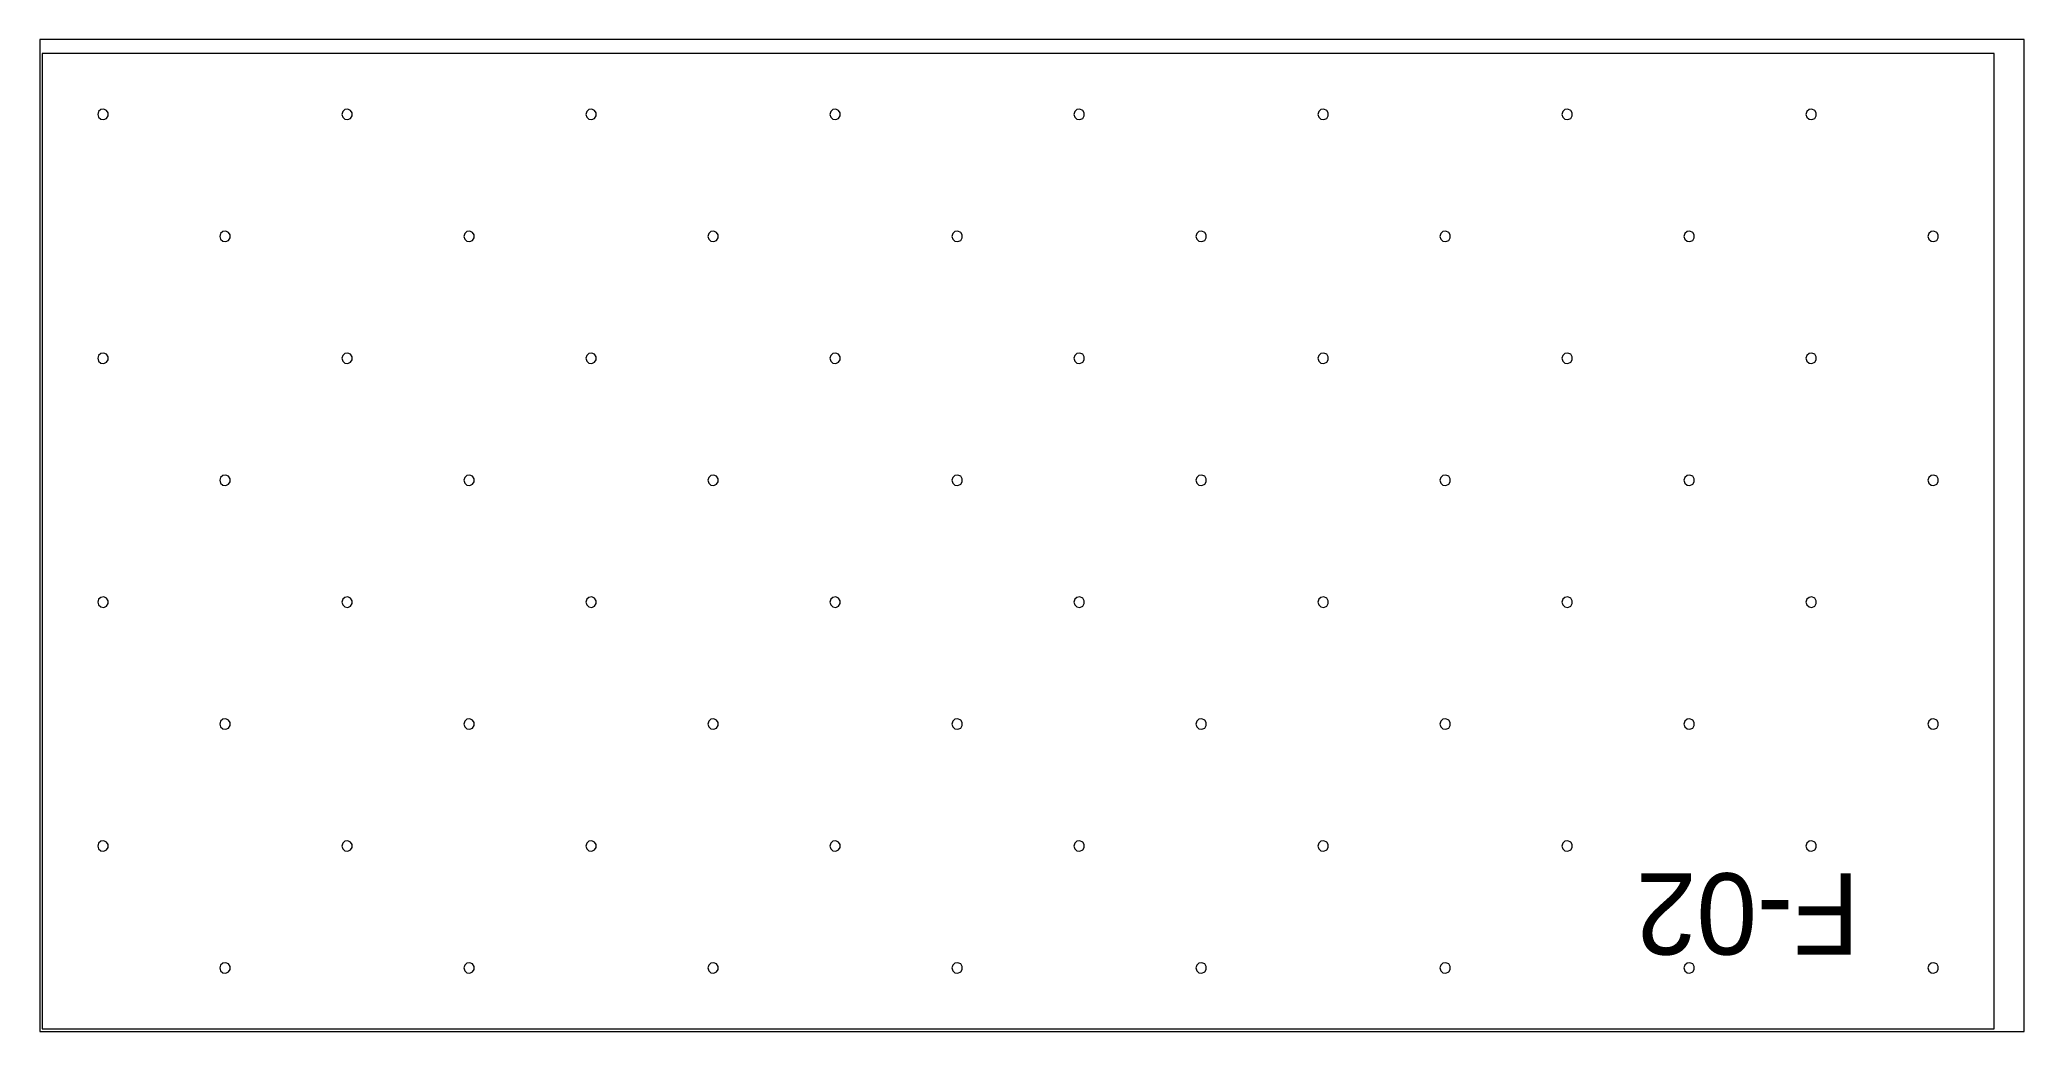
# Model space of a CAD drawing. Extents: x 0 to 287620, y 0 to 1220.
# Drawn here: x 111720 to 114160, y 0 to 1220 of the extents above; entities that cross this region are included whole.
import ezdxf

# ---------------------------------------------------------------- set-up
doc = ezdxf.new("R2010")
doc.units = 0
doc.header["$MEASUREMENT"] = 0
for name, color, linetype, lineweight in [('CUSTOM', 7, 'CONTINUOUS', 0), ('drilling', 7, 'CONTINUOUS', 0), ('FINAL', 7, 'CONTINUOUS', 0)]:
    doc.layers.add(name, color=color, linetype=linetype, lineweight=lineweight)

msp = doc.modelspace()

# ---------------------------------------------------------------- texts
at = {"layer": 'Final', "lineweight": 0}
msp.add_text('F-02', height=100, rotation=180, dxfattribs=at).set_placement((113957.5, 194.5))

# ---------------------------------------------------------------- linework, layer by layer
at = {"layer": 'CUSTOM', "lineweight": 0}
msp.add_lwpolyline([(111720, 0), (114160, 0), (114160, 1220), (111720, 1220)], close=True, dxfattribs=at)
at = {"layer": 'drilling', "lineweight": 0}
for points in [[(111791.5, 1128), (111792.5, 1124.5), (111795.3, 1122.1), (111798.9, 1121.6), (111802.3, 1123.1), (111804.2, 1126.2), (111804.2, 1129.8), (111802.3, 1132.9), (111798.9, 1134.4), (111795.3, 1133.9), (111792.5, 1131.5)], [(112091.5, 1128), (112092.5, 1124.5), (112095.3, 1122.1), (112098.9, 1121.6), (112102.3, 1123.1), (112104.2, 1126.2), (112104.2, 1129.8), (112102.3, 1132.9), (112098.9, 1134.4), (112095.3, 1133.9), (112092.5, 1131.5)], [(112391.5, 1128), (112392.5, 1124.5), (112395.3, 1122.1), (112398.9, 1121.6), (112402.3, 1123.1), (112404.2, 1126.2), (112404.2, 1129.8), (112402.3, 1132.9), (112398.9, 1134.4), (112395.3, 1133.9), (112392.5, 1131.5)], [(112691.5, 1128), (112692.5, 1124.5), (112695.3, 1122.1), (112698.9, 1121.6), (112702.3, 1123.1), (112704.2, 1126.2), (112704.2, 1129.8), (112702.3, 1132.9), (112698.9, 1134.4), (112695.3, 1133.9), (112692.5, 1131.5)], [(112991.5, 1128), (112992.5, 1124.5), (112995.3, 1122.1), (112998.9, 1121.6), (113002.3, 1123.1), (113004.2, 1126.2), (113004.2, 1129.8), (113002.3, 1132.9), (112998.9, 1134.4), (112995.3, 1133.9), (112992.5, 1131.5)], [(113291.5, 1128), (113292.5, 1124.5), (113295.3, 1122.1), (113298.9, 1121.6), (113302.3, 1123.1), (113304.2, 1126.2), (113304.2, 1129.8), (113302.3, 1132.9), (113298.9, 1134.4), (113295.3, 1133.9), (113292.5, 1131.5)], [(113591.5, 1128), (113592.5, 1124.5), (113595.3, 1122.1), (113598.9, 1121.6), (113602.3, 1123.1), (113604.2, 1126.2), (113604.2, 1129.8), (113602.3, 1132.9), (113598.9, 1134.4), (113595.3, 1133.9), (113592.5, 1131.5)], [(113891.5, 1128), (113892.5, 1124.5), (113895.3, 1122.1), (113898.9, 1121.6), (113902.3, 1123.1), (113904.2, 1126.2), (113904.2, 1129.8), (113902.3, 1132.9), (113898.9, 1134.4), (113895.3, 1133.9), (113892.5, 1131.5)], [(111941.5, 978), (111942.5, 974.5), (111945.3, 972.1), (111948.9, 971.6), (111952.3, 973.1), (111954.2, 976.2), (111954.2, 979.8), (111952.3, 982.9), (111948.9, 984.4), (111945.3, 983.9), (111942.5, 981.5)], [(112241.5, 978), (112242.5, 974.5), (112245.3, 972.1), (112248.9, 971.6), (112252.3, 973.1), (112254.2, 976.2), (112254.2, 979.8), (112252.3, 982.9), (112248.9, 984.4), (112245.3, 983.9), (112242.5, 981.5)], [(112541.5, 978), (112542.5, 974.5), (112545.3, 972.1), (112548.9, 971.6), (112552.3, 973.1), (112554.2, 976.2), (112554.2, 979.8), (112552.3, 982.9), (112548.9, 984.4), (112545.3, 983.9), (112542.5, 981.5)], [(112841.5, 978), (112842.5, 974.5), (112845.3, 972.1), (112848.9, 971.6), (112852.3, 973.1), (112854.2, 976.2), (112854.2, 979.8), (112852.3, 982.9), (112848.9, 984.4), (112845.3, 983.9), (112842.5, 981.5)], [(113141.5, 978), (113142.5, 974.5), (113145.3, 972.1), (113148.9, 971.6), (113152.3, 973.1), (113154.2, 976.2), (113154.2, 979.8), (113152.3, 982.9), (113148.9, 984.4), (113145.3, 983.9), (113142.5, 981.5)], [(113441.5, 978), (113442.5, 974.5), (113445.3, 972.1), (113448.9, 971.6), (113452.3, 973.1), (113454.2, 976.2), (113454.2, 979.8), (113452.3, 982.9), (113448.9, 984.4), (113445.3, 983.9), (113442.5, 981.5)], [(113741.5, 978), (113742.5, 974.5), (113745.3, 972.1), (113748.9, 971.6), (113752.3, 973.1), (113754.2, 976.2), (113754.2, 979.8), (113752.3, 982.9), (113748.9, 984.4), (113745.3, 983.9), (113742.5, 981.5)], [(114041.5, 978), (114042.5, 974.5), (114045.3, 972.1), (114048.9, 971.6), (114052.3, 973.1), (114054.2, 976.2), (114054.2, 979.8), (114052.3, 982.9), (114048.9, 984.4), (114045.3, 983.9), (114042.5, 981.5)], [(111791.5, 828), (111792.5, 824.5), (111795.3, 822.1), (111798.9, 821.6), (111802.3, 823.1), (111804.2, 826.2), (111804.2, 829.8), (111802.3, 832.9), (111798.9, 834.4), (111795.3, 833.9), (111792.5, 831.5)], [(112091.5, 828), (112092.5, 824.5), (112095.3, 822.1), (112098.9, 821.6), (112102.3, 823.1), (112104.2, 826.2), (112104.2, 829.8), (112102.3, 832.9), (112098.9, 834.4), (112095.3, 833.9), (112092.5, 831.5)], [(112391.5, 828), (112392.5, 824.5), (112395.3, 822.1), (112398.9, 821.6), (112402.3, 823.1), (112404.2, 826.2), (112404.2, 829.8), (112402.3, 832.9), (112398.9, 834.4), (112395.3, 833.9), (112392.5, 831.5)], [(112691.5, 828), (112692.5, 824.5), (112695.3, 822.1), (112698.9, 821.6), (112702.3, 823.1), (112704.2, 826.2), (112704.2, 829.8), (112702.3, 832.9), (112698.9, 834.4), (112695.3, 833.9), (112692.5, 831.5)], [(112991.5, 828), (112992.5, 824.5), (112995.3, 822.1), (112998.9, 821.6), (113002.3, 823.1), (113004.2, 826.2), (113004.2, 829.8), (113002.3, 832.9), (112998.9, 834.4), (112995.3, 833.9), (112992.5, 831.5)], [(113291.5, 828), (113292.5, 824.5), (113295.3, 822.1), (113298.9, 821.6), (113302.3, 823.1), (113304.2, 826.2), (113304.2, 829.8), (113302.3, 832.9), (113298.9, 834.4), (113295.3, 833.9), (113292.5, 831.5)], [(113591.5, 828), (113592.5, 824.5), (113595.3, 822.1), (113598.9, 821.6), (113602.3, 823.1), (113604.2, 826.2), (113604.2, 829.8), (113602.3, 832.9), (113598.9, 834.4), (113595.3, 833.9), (113592.5, 831.5)], [(113891.5, 828), (113892.5, 824.5), (113895.3, 822.1), (113898.9, 821.6), (113902.3, 823.1), (113904.2, 826.2), (113904.2, 829.8), (113902.3, 832.9), (113898.9, 834.4), (113895.3, 833.9), (113892.5, 831.5)], [(111941.5, 678), (111942.5, 674.5), (111945.3, 672.1), (111948.9, 671.6), (111952.3, 673.1), (111954.2, 676.2), (111954.2, 679.8), (111952.3, 682.9), (111948.9, 684.4), (111945.3, 683.9), (111942.5, 681.5)], [(112241.5, 678), (112242.5, 674.5), (112245.3, 672.1), (112248.9, 671.6), (112252.3, 673.1), (112254.2, 676.2), (112254.2, 679.8), (112252.3, 682.9), (112248.9, 684.4), (112245.3, 683.9), (112242.5, 681.5)], [(112541.5, 678), (112542.5, 674.5), (112545.3, 672.1), (112548.9, 671.6), (112552.3, 673.1), (112554.2, 676.2), (112554.2, 679.8), (112552.3, 682.9), (112548.9, 684.4), (112545.3, 683.9), (112542.5, 681.5)], [(112841.5, 678), (112842.5, 674.5), (112845.3, 672.1), (112848.9, 671.6), (112852.3, 673.1), (112854.2, 676.2), (112854.2, 679.8), (112852.3, 682.9), (112848.9, 684.4), (112845.3, 683.9), (112842.5, 681.5)], [(113141.5, 678), (113142.5, 674.5), (113145.3, 672.1), (113148.9, 671.6), (113152.3, 673.1), (113154.2, 676.2), (113154.2, 679.8), (113152.3, 682.9), (113148.9, 684.4), (113145.3, 683.9), (113142.5, 681.5)], [(113441.5, 678), (113442.5, 674.5), (113445.3, 672.1), (113448.9, 671.6), (113452.3, 673.1), (113454.2, 676.2), (113454.2, 679.8), (113452.3, 682.9), (113448.9, 684.4), (113445.3, 683.9), (113442.5, 681.5)], [(113741.5, 678), (113742.5, 674.5), (113745.3, 672.1), (113748.9, 671.6), (113752.3, 673.1), (113754.2, 676.2), (113754.2, 679.8), (113752.3, 682.9), (113748.9, 684.4), (113745.3, 683.9), (113742.5, 681.5)], [(114041.5, 678), (114042.5, 674.5), (114045.3, 672.1), (114048.9, 671.6), (114052.3, 673.1), (114054.2, 676.2), (114054.2, 679.8), (114052.3, 682.9), (114048.9, 684.4), (114045.3, 683.9), (114042.5, 681.5)], [(111791.5, 528), (111792.5, 524.5), (111795.3, 522.1), (111798.9, 521.6), (111802.3, 523.1), (111804.2, 526.2), (111804.2, 529.8), (111802.3, 532.9), (111798.9, 534.4), (111795.3, 533.9), (111792.5, 531.5)], [(112091.5, 528), (112092.5, 524.5), (112095.3, 522.1), (112098.9, 521.6), (112102.3, 523.1), (112104.2, 526.2), (112104.2, 529.8), (112102.3, 532.9), (112098.9, 534.4), (112095.3, 533.9), (112092.5, 531.5)], [(112391.5, 528), (112392.5, 524.5), (112395.3, 522.1), (112398.9, 521.6), (112402.3, 523.1), (112404.2, 526.2), (112404.2, 529.8), (112402.3, 532.9), (112398.9, 534.4), (112395.3, 533.9), (112392.5, 531.5)], [(112691.5, 528), (112692.5, 524.5), (112695.3, 522.1), (112698.9, 521.6), (112702.3, 523.1), (112704.2, 526.2), (112704.2, 529.8), (112702.3, 532.9), (112698.9, 534.4), (112695.3, 533.9), (112692.5, 531.5)], [(112991.5, 528), (112992.5, 524.5), (112995.3, 522.1), (112998.9, 521.6), (113002.3, 523.1), (113004.2, 526.2), (113004.2, 529.8), (113002.3, 532.9), (112998.9, 534.4), (112995.3, 533.9), (112992.5, 531.5)], [(113291.5, 528), (113292.5, 524.5), (113295.3, 522.1), (113298.9, 521.6), (113302.3, 523.1), (113304.2, 526.2), (113304.2, 529.8), (113302.3, 532.9), (113298.9, 534.4), (113295.3, 533.9), (113292.5, 531.5)], [(113591.5, 528), (113592.5, 524.5), (113595.3, 522.1), (113598.9, 521.6), (113602.3, 523.1), (113604.2, 526.2), (113604.2, 529.8), (113602.3, 532.9), (113598.9, 534.4), (113595.3, 533.9), (113592.5, 531.5)], [(113891.5, 528), (113892.5, 524.5), (113895.3, 522.1), (113898.9, 521.6), (113902.3, 523.1), (113904.2, 526.2), (113904.2, 529.8), (113902.3, 532.9), (113898.9, 534.4), (113895.3, 533.9), (113892.5, 531.5)], [(111941.5, 378), (111942.5, 374.5), (111945.3, 372.1), (111948.9, 371.6), (111952.3, 373.1), (111954.2, 376.2), (111954.2, 379.8), (111952.3, 382.9), (111948.9, 384.4), (111945.3, 383.9), (111942.5, 381.5)], [(112241.5, 378), (112242.5, 374.5), (112245.3, 372.1), (112248.9, 371.6), (112252.3, 373.1), (112254.2, 376.2), (112254.2, 379.8), (112252.3, 382.9), (112248.9, 384.4), (112245.3, 383.9), (112242.5, 381.5)], [(112541.5, 378), (112542.5, 374.5), (112545.3, 372.1), (112548.9, 371.6), (112552.3, 373.1), (112554.2, 376.2), (112554.2, 379.8), (112552.3, 382.9), (112548.9, 384.4), (112545.3, 383.9), (112542.5, 381.5)], [(112841.5, 378), (112842.5, 374.5), (112845.3, 372.1), (112848.9, 371.6), (112852.3, 373.1), (112854.2, 376.2), (112854.2, 379.8), (112852.3, 382.9), (112848.9, 384.4), (112845.3, 383.9), (112842.5, 381.5)], [(113141.5, 378), (113142.5, 374.5), (113145.3, 372.1), (113148.9, 371.6), (113152.3, 373.1), (113154.2, 376.2), (113154.2, 379.8), (113152.3, 382.9), (113148.9, 384.4), (113145.3, 383.9), (113142.5, 381.5)], [(113441.5, 378), (113442.5, 374.5), (113445.3, 372.1), (113448.9, 371.6), (113452.3, 373.1), (113454.2, 376.2), (113454.2, 379.8), (113452.3, 382.9), (113448.9, 384.4), (113445.3, 383.9), (113442.5, 381.5)], [(113741.5, 378), (113742.5, 374.5), (113745.3, 372.1), (113748.9, 371.6), (113752.3, 373.1), (113754.2, 376.2), (113754.2, 379.8), (113752.3, 382.9), (113748.9, 384.4), (113745.3, 383.9), (113742.5, 381.5)], [(114041.5, 378), (114042.5, 374.5), (114045.3, 372.1), (114048.9, 371.6), (114052.3, 373.1), (114054.2, 376.2), (114054.2, 379.8), (114052.3, 382.9), (114048.9, 384.4), (114045.3, 383.9), (114042.5, 381.5)], [(111791.5, 228), (111792.5, 224.5), (111795.3, 222.1), (111798.9, 221.6), (111802.3, 223.1), (111804.2, 226.2), (111804.2, 229.8), (111802.3, 232.9), (111798.9, 234.4), (111795.3, 233.9), (111792.5, 231.5)], [(112091.5, 228), (112092.5, 224.5), (112095.3, 222.1), (112098.9, 221.6), (112102.3, 223.1), (112104.2, 226.2), (112104.2, 229.8), (112102.3, 232.9), (112098.9, 234.4), (112095.3, 233.9), (112092.5, 231.5)], [(112391.5, 228), (112392.5, 224.5), (112395.3, 222.1), (112398.9, 221.6), (112402.3, 223.1), (112404.2, 226.2), (112404.2, 229.8), (112402.3, 232.9), (112398.9, 234.4), (112395.3, 233.9), (112392.5, 231.5)], [(112691.5, 228), (112692.5, 224.5), (112695.3, 222.1), (112698.9, 221.6), (112702.3, 223.1), (112704.2, 226.2), (112704.2, 229.8), (112702.3, 232.9), (112698.9, 234.4), (112695.3, 233.9), (112692.5, 231.5)], [(112991.5, 228), (112992.5, 224.5), (112995.3, 222.1), (112998.9, 221.6), (113002.3, 223.1), (113004.2, 226.2), (113004.2, 229.8), (113002.3, 232.9), (112998.9, 234.4), (112995.3, 233.9), (112992.5, 231.5)], [(113291.5, 228), (113292.5, 224.5), (113295.3, 222.1), (113298.9, 221.6), (113302.3, 223.1), (113304.2, 226.2), (113304.2, 229.8), (113302.3, 232.9), (113298.9, 234.4), (113295.3, 233.9), (113292.5, 231.5)], [(113591.5, 228), (113592.5, 224.5), (113595.3, 222.1), (113598.9, 221.6), (113602.3, 223.1), (113604.2, 226.2), (113604.2, 229.8), (113602.3, 232.9), (113598.9, 234.4), (113595.3, 233.9), (113592.5, 231.5)], [(113891.5, 228), (113892.5, 224.5), (113895.3, 222.1), (113898.9, 221.6), (113902.3, 223.1), (113904.2, 226.2), (113904.2, 229.8), (113902.3, 232.9), (113898.9, 234.4), (113895.3, 233.9), (113892.5, 231.5)], [(111941.5, 78), (111942.5, 74.5), (111945.3, 72.1), (111948.9, 71.6), (111952.3, 73.1), (111954.2, 76.2), (111954.2, 79.8), (111952.3, 82.9), (111948.9, 84.4), (111945.3, 83.9), (111942.5, 81.5)], [(112241.5, 78), (112242.5, 74.5), (112245.3, 72.1), (112248.9, 71.6), (112252.3, 73.1), (112254.2, 76.2), (112254.2, 79.8), (112252.3, 82.9), (112248.9, 84.4), (112245.3, 83.9), (112242.5, 81.5)], [(112541.5, 78), (112542.5, 74.5), (112545.3, 72.1), (112548.9, 71.6), (112552.3, 73.1), (112554.2, 76.2), (112554.2, 79.8), (112552.3, 82.9), (112548.9, 84.4), (112545.3, 83.9), (112542.5, 81.5)], [(112841.5, 78), (112842.5, 74.5), (112845.3, 72.1), (112848.9, 71.6), (112852.3, 73.1), (112854.2, 76.2), (112854.2, 79.8), (112852.3, 82.9), (112848.9, 84.4), (112845.3, 83.9), (112842.5, 81.5)], [(113141.5, 78), (113142.5, 74.5), (113145.3, 72.1), (113148.9, 71.6), (113152.3, 73.1), (113154.2, 76.2), (113154.2, 79.8), (113152.3, 82.9), (113148.9, 84.4), (113145.3, 83.9), (113142.5, 81.5)], [(113441.5, 78), (113442.5, 74.5), (113445.3, 72.1), (113448.9, 71.6), (113452.3, 73.1), (113454.2, 76.2), (113454.2, 79.8), (113452.3, 82.9), (113448.9, 84.4), (113445.3, 83.9), (113442.5, 81.5)], [(113741.5, 78), (113742.5, 74.5), (113745.3, 72.1), (113748.9, 71.6), (113752.3, 73.1), (113754.2, 76.2), (113754.2, 79.8), (113752.3, 82.9), (113748.9, 84.4), (113745.3, 83.9), (113742.5, 81.5)], [(114041.5, 78), (114042.5, 74.5), (114045.3, 72.1), (114048.9, 71.6), (114052.3, 73.1), (114054.2, 76.2), (114054.2, 79.8), (114052.3, 82.9), (114048.9, 84.4), (114045.3, 83.9), (114042.5, 81.5)]]:
    msp.add_lwpolyline(points, close=True, dxfattribs=at)
at = {"layer": 'Final', "lineweight": 0}
msp.add_lwpolyline([(111723, 3), (114123, 3), (114123, 1203), (111723, 1203)], close=True, dxfattribs=at)

msp.set_redraw_order([(e.dxf.handle, doc.entitydb.next_handle()) for e in msp.query("TEXT MTEXT ATTDEF DIMENSION ARC_DIMENSION")])  # texts and dimensions are drawn at this point

doc.saveas('drawing.dxf')
